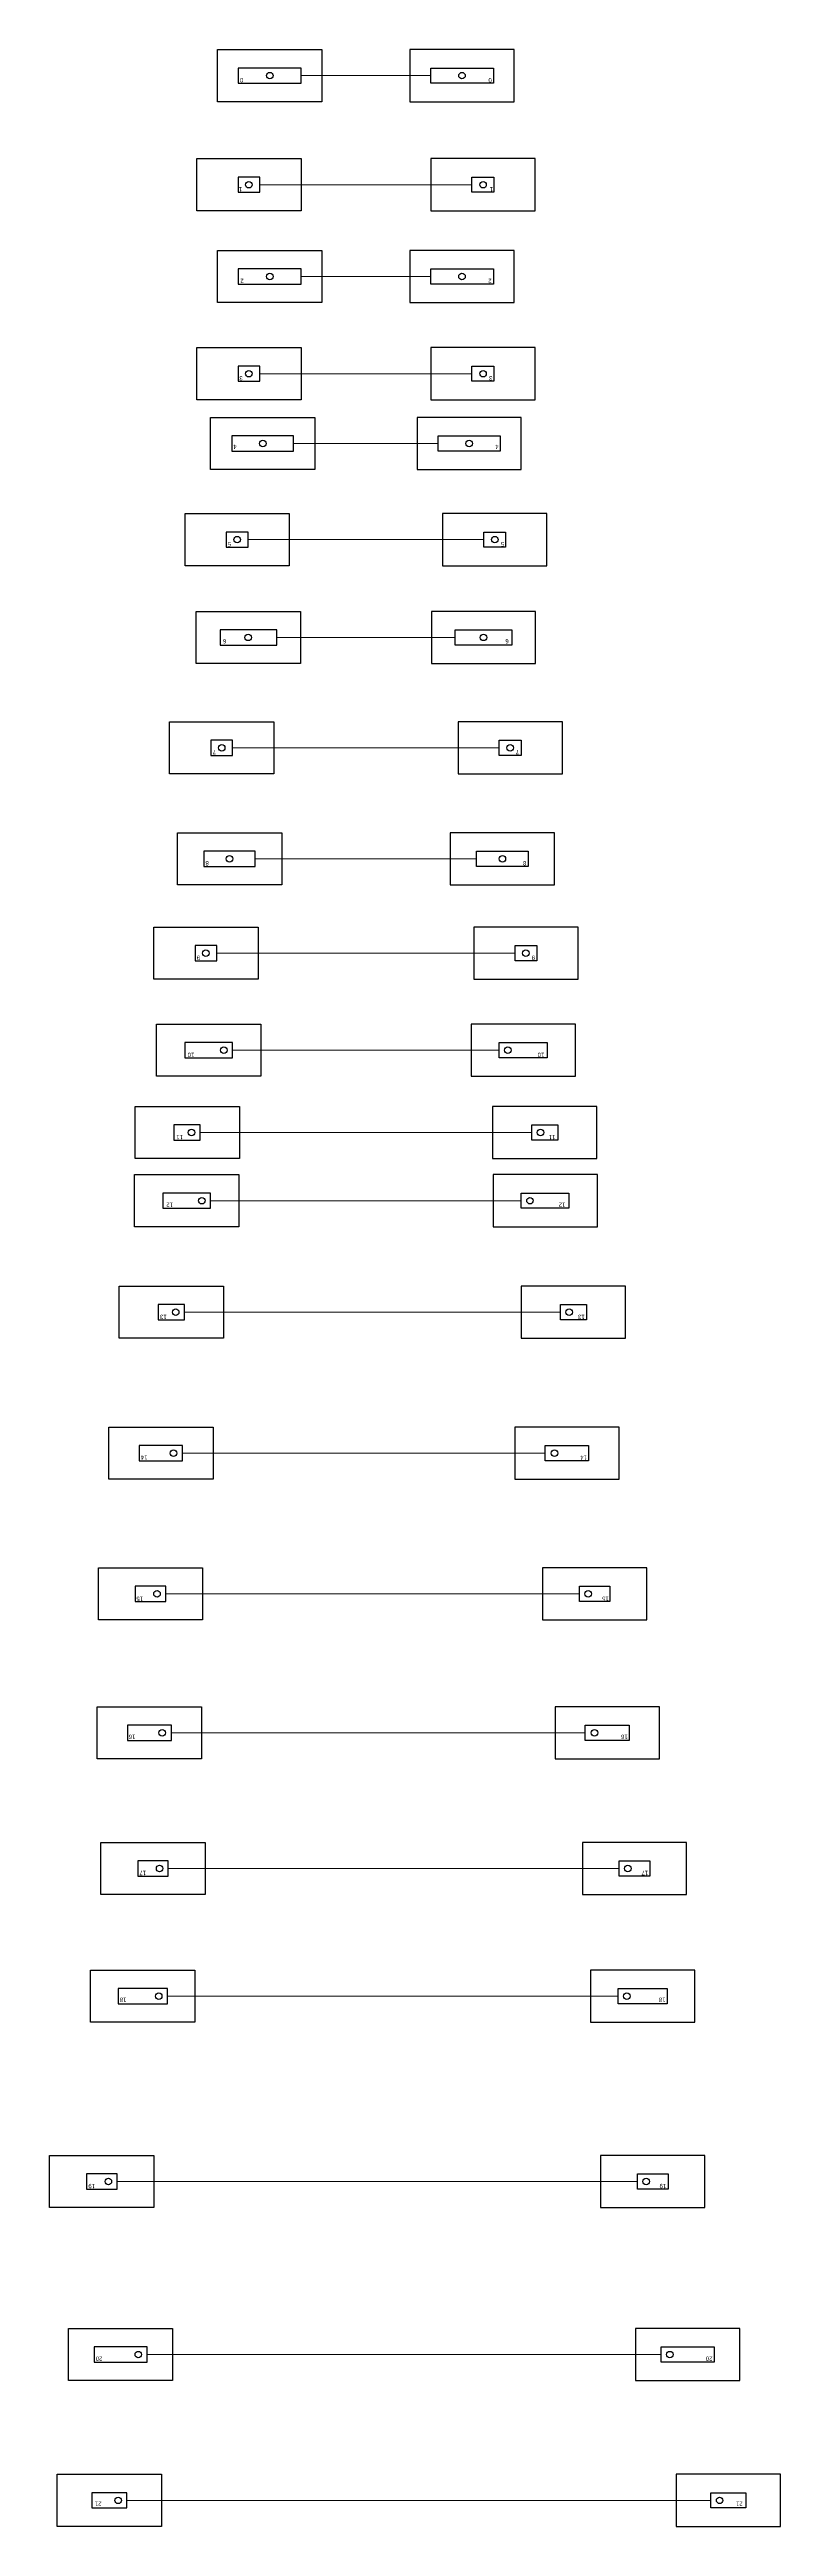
# Model space of a CAD drawing. Header units: inches. Extents: x -4278 to 3677, y -8403 to -3417.
# Drawn here: x -3269 to -2932, y -5276 to -4135 of the extents above; entities that cross this region are included whole.
import ezdxf

# ---------------------------------------------------------------- set-up
doc = ezdxf.new("R2010")
doc.units = ezdxf.units.IN
doc.header["$LTSCALE"] = 0.2
doc.header["$MEASUREMENT"] = 0
doc.layers.add('Anchoring', color=1, linetype='Continuous')
doc.layers.add('Annotation', color=7, linetype='Continuous', lineweight=9)
doc.layers.add('Whippit', color=1, linetype='Continuous', lineweight=5)

msp = doc.modelspace()

# ---------------------------------------------------------------- linework, layer by layer
at = {"layer": 'Anchoring'}
for points in [[(-3191.4, -4159.4), (-3191.4, -4135.4), (-3143.4, -4135.4), (-3143.4, -4159.4)], [(-3054.9, -4159.4), (-3054.9, -4135.4), (-3102.9, -4135.4), (-3102.9, -4159.4)], [(-3181.9, -4150.9), (-3152.9, -4150.9), (-3152.9, -4143.9), (-3181.9, -4143.9)], [(-3064.4, -4150.9), (-3093.3, -4150.9), (-3093.3, -4143.9), (-3064.4, -4143.9)], [(-3201, -4209.6), (-3201, -4185.6), (-3153, -4185.6), (-3153, -4209.6)], [(-3182, -4201.1), (-3172, -4201.1), (-3172, -4194.1), (-3182, -4194.1)], [(-3045.2, -4209.6), (-3045.2, -4185.6), (-3093.2, -4185.6), (-3093.2, -4209.6)], [(-3064.2, -4201.1), (-3074.3, -4201.1), (-3074.3, -4194.1), (-3064.2, -4194.1)], [(-3191.4, -4251.9), (-3191.4, -4227.9), (-3143.4, -4227.9), (-3143.4, -4251.9)], [(-3054.9, -4251.9), (-3054.9, -4227.9), (-3102.9, -4227.9), (-3102.9, -4251.9)], [(-3181.9, -4243.4), (-3152.9, -4243.4), (-3152.9, -4236.4), (-3181.9, -4236.4)], [(-3064.4, -4243.4), (-3093.3, -4243.4), (-3093.3, -4236.4), (-3064.4, -4236.4)], [(-3201, -4296.6), (-3201, -4272.6), (-3153, -4272.6), (-3153, -4296.6)], [(-3045.2, -4296.6), (-3045.2, -4272.6), (-3093.2, -4272.6), (-3093.2, -4296.6)], [(-3182, -4288.1), (-3172, -4288.1), (-3172, -4281.1), (-3182, -4281.1)], [(-3064.2, -4288.1), (-3074.3, -4288.1), (-3074.3, -4281.1), (-3064.2, -4281.1)], [(-3194.6, -4328.7), (-3194.6, -4304.7), (-3146.6, -4304.7), (-3146.6, -4328.7)], [(-3051.6, -4328.7), (-3051.6, -4304.7), (-3099.6, -4304.7), (-3099.6, -4328.7)], [(-3184.9, -4320.2), (-3156.4, -4320.2), (-3156.4, -4313.2), (-3184.9, -4313.2)], [(-3061.4, -4320.2), (-3089.9, -4320.2), (-3089.9, -4313.2), (-3061.4, -4313.2)], [(-3206.4, -4373), (-3206.4, -4349), (-3158.4, -4349), (-3158.4, -4373)], [(-3039.8, -4373), (-3039.8, -4349), (-3087.8, -4349), (-3087.8, -4373)], [(-3187.4, -4364.5), (-3177.4, -4364.5), (-3177.4, -4357.5), (-3187.4, -4357.5)], [(-3058.8, -4364.5), (-3068.9, -4364.5), (-3068.9, -4357.5), (-3058.8, -4357.5)], [(-3201.3, -4418), (-3201.3, -4394), (-3153.3, -4394), (-3153.3, -4418)], [(-3045, -4418), (-3045, -4394), (-3093, -4394), (-3093, -4418)], [(-3190.3, -4409.5), (-3164.2, -4409.5), (-3164.2, -4402.5), (-3190.3, -4402.5)], [(-3055.9, -4409.5), (-3082.1, -4409.5), (-3082.1, -4402.5), (-3055.9, -4402.5)], [(-3213.5, -4468.8), (-3213.5, -4444.8), (-3165.5, -4444.8), (-3165.5, -4468.8)], [(-3032.7, -4468.8), (-3032.7, -4444.8), (-3080.7, -4444.8), (-3080.7, -4468.8)], [(-3194.5, -4460.3), (-3184.5, -4460.3), (-3184.5, -4453.3), (-3194.5, -4453.3)], [(-3051.7, -4460.3), (-3061.8, -4460.3), (-3061.8, -4453.3), (-3051.7, -4453.3)], [(-3209.9, -4519.9), (-3209.9, -4495.9), (-3161.9, -4495.9), (-3161.9, -4519.9)], [(-3036.3, -4519.9), (-3036.3, -4495.9), (-3084.3, -4495.9), (-3084.3, -4519.9)], [(-3197.8, -4511.4), (-3174.1, -4511.4), (-3174.1, -4504.4), (-3197.8, -4504.4)], [(-3048.4, -4511.4), (-3072.2, -4511.4), (-3072.2, -4504.4), (-3048.4, -4504.4)], [(-3220.8, -4563.4), (-3220.8, -4539.4), (-3172.8, -4539.4), (-3172.8, -4563.4)], [(-3201.8, -4554.9), (-3191.8, -4554.9), (-3191.8, -4547.9), (-3201.8, -4547.9)], [(-3025.5, -4563.4), (-3025.5, -4539.4), (-3073.5, -4539.4), (-3073.5, -4563.4)], [(-3044.5, -4554.9), (-3054.5, -4554.9), (-3054.5, -4547.9), (-3044.5, -4547.9)], [(-3219.5, -4608), (-3219.5, -4584), (-3171.5, -4584), (-3171.5, -4608)], [(-3206.5, -4599.5), (-3184.5, -4599.5), (-3184.5, -4592.5), (-3206.5, -4592.5)], [(-3026.7, -4608), (-3026.7, -4584), (-3074.7, -4584), (-3074.7, -4608)], [(-3039.7, -4599.5), (-3061.8, -4599.5), (-3061.8, -4592.5), (-3039.7, -4592.5)], [(-3229.4, -4645.9), (-3229.4, -4621.9), (-3181.4, -4621.9), (-3181.4, -4645.9)], [(-3016.8, -4645.9), (-3016.8, -4621.9), (-3064.8, -4621.9), (-3064.8, -4645.9)], [(-3211.5, -4637.4), (-3199.4, -4637.4), (-3199.4, -4630.4), (-3211.5, -4630.4)], [(-3034.8, -4637.4), (-3046.8, -4637.4), (-3046.8, -4630.4), (-3034.8, -4630.4)], [(-3229.6, -4677.3), (-3229.6, -4653.3), (-3181.6, -4653.3), (-3181.6, -4677.3)], [(-3216.6, -4668.8), (-3194.7, -4668.8), (-3194.7, -4661.8), (-3216.6, -4661.8)], [(-3016.6, -4677.3), (-3016.6, -4653.3), (-3064.6, -4653.3), (-3064.6, -4677.3)], [(-3029.7, -4668.8), (-3051.6, -4668.8), (-3051.6, -4661.8), (-3029.7, -4661.8)], [(-3236.7, -4728.6), (-3236.7, -4704.6), (-3188.7, -4704.6), (-3188.7, -4728.6)], [(-3003.6, -4728.6), (-3003.6, -4704.6), (-3051.6, -4704.6), (-3051.6, -4728.6)], [(-3218.7, -4720.1), (-3206.7, -4720.1), (-3206.7, -4713.1), (-3218.7, -4713.1)], [(-3021.6, -4720.1), (-3033.6, -4720.1), (-3033.6, -4713.1), (-3021.6, -4713.1)], [(-3241.5, -4793.5), (-3241.5, -4769.5), (-3193.5, -4769.5), (-3193.5, -4793.5)], [(-3006.6, -4793.5), (-3006.6, -4769.5), (-3054.6, -4769.5), (-3054.6, -4793.5)], [(-3227.5, -4785), (-3207.5, -4785), (-3207.5, -4778), (-3227.5, -4778)], [(-3020.6, -4785), (-3040.6, -4785), (-3040.6, -4778), (-3020.6, -4778)], [(-3246.3, -4858.3), (-3246.3, -4834.3), (-3198.3, -4834.3), (-3198.3, -4858.3)], [(-2993.8, -4858.3), (-2993.8, -4834.3), (-3041.8, -4834.3), (-3041.8, -4858.3)], [(-3229.3, -4849.8), (-3215.3, -4849.8), (-3215.3, -4842.8), (-3229.3, -4842.8)], [(-3010.8, -4849.8), (-3024.8, -4849.8), (-3024.8, -4842.8), (-3010.8, -4842.8)], [(-3246.8, -4922.3), (-3246.8, -4898.3), (-3198.8, -4898.3), (-3198.8, -4922.3)], [(-2988, -4922.3), (-2988, -4898.3), (-3036, -4898.3), (-3036, -4922.3)], [(-3232.9, -4913.8), (-3212.7, -4913.8), (-3212.7, -4906.8), (-3232.9, -4906.8)], [(-3001.9, -4913.8), (-3022.2, -4913.8), (-3022.2, -4906.8), (-3001.9, -4906.8)], [(-3245.1, -4984.7), (-3245.1, -4960.7), (-3197.1, -4960.7), (-3197.1, -4984.7)], [(-3228.1, -4976.2), (-3214.1, -4976.2), (-3214.1, -4969.2), (-3228.1, -4969.2)], [(-2975.5, -4984.7), (-2975.5, -4960.7), (-3023.5, -4960.7), (-3023.5, -4984.7)], [(-2992.5, -4976.2), (-3006.6, -4976.2), (-3006.6, -4969.2), (-2992.5, -4969.2)], [(-3249.9, -5043.5), (-3249.9, -5019.5), (-3201.9, -5019.5), (-3201.9, -5043.5)], [(-3237.2, -5035), (-3214.5, -5035), (-3214.5, -5028), (-3237.2, -5028)], [(-2971.7, -5043.5), (-2971.7, -5019.5), (-3019.7, -5019.5), (-3019.7, -5043.5)], [(-2984.4, -5035), (-3007, -5035), (-3007, -5028), (-2984.4, -5028)], [(-3268.8, -5128.8), (-3268.8, -5104.8), (-3220.8, -5104.8), (-3220.8, -5128.8)], [(-2967.1, -5128.8), (-2967.1, -5104.8), (-3015.1, -5104.8), (-3015.1, -5128.8)], [(-3251.8, -5120.3), (-3237.7, -5120.3), (-3237.7, -5113.3), (-3251.8, -5113.3)], [(-2984, -5120.3), (-2998.1, -5120.3), (-2998.1, -5113.3), (-2984, -5113.3)], [(-3260.1, -5208.5), (-3260.1, -5184.5), (-3212.1, -5184.5), (-3212.1, -5208.5)], [(-2951, -5208.5), (-2951, -5184.5), (-2999, -5184.5), (-2999, -5208.5)], [(-3248.3, -5200), (-3223.9, -5200), (-3223.9, -5193), (-3248.3, -5193)], [(-2962.8, -5200), (-2987.2, -5200), (-2987.2, -5193), (-2962.8, -5193)], [(-3265.3, -5275.6), (-3265.3, -5251.6), (-3217.3, -5251.6), (-3217.3, -5275.6)], [(-2932.3, -5275.6), (-2932.3, -5251.6), (-2980.3, -5251.6), (-2980.3, -5275.6)], [(-3249.3, -5267.1), (-3233.2, -5267.1), (-3233.2, -5260.1), (-3249.3, -5260.1)], [(-2948.3, -5267.1), (-2964.3, -5267.1), (-2964.3, -5260.1), (-2948.3, -5260.1)]]:
    msp.add_lwpolyline(points, close=True, dxfattribs=at)
for centre in [(-3167.4, -4147.4), (-3078.9, -4147.4), (-3177, -4197.6), (-3069.2, -4197.6), (-3167.4, -4239.9), (-3078.9, -4239.9), (-3177, -4284.6), (-3069.2, -4284.6), (-3170.6, -4316.7), (-3075.6, -4316.7), (-3182.4, -4361), (-3063.8, -4361), (-3177.3, -4406), (-3069, -4406), (-3189.5, -4456.8), (-3056.7, -4456.8), (-3185.9, -4507.9), (-3060.3, -4507.9), (-3196.8, -4551.4), (-3049.5, -4551.4), (-3188.5, -4596), (-3057.8, -4596), (-3203.4, -4633.9), (-3042.8, -4633.9), (-3198.7, -4665.3), (-3047.6, -4665.3), (-3210.7, -4716.6), (-3029.6, -4716.6), (-3211.7, -4781.5), (-3036.3, -4781.5), (-3219.3, -4846.3), (-3020.8, -4846.3), (-3216.9, -4910.3), (-3017.9, -4910.3), (-3218.1, -4972.7), (-3002.6, -4972.7), (-3218.5, -5031.5), (-3003, -5031.5), (-3241.7, -5116.8), (-2994.1, -5116.8), (-3227.9, -5196.5), (-2983.2, -5196.5), (-3237.2, -5263.6), (-2960.3, -5263.6)]:
    msp.add_circle(centre, 1.5, dxfattribs=at)
at = {"layer": 'Whippit'}
for p, q in [((-3152.9, -4147.4), (-3093.3, -4147.4)), ((-3172, -4197.6), (-3074.3, -4197.6)), ((-3152.9, -4239.9), (-3093.3, -4239.9)), ((-3172, -4284.6), (-3074.3, -4284.6)), ((-3156.4, -4316.7), (-3089.9, -4316.7)), ((-3177.4, -4361), (-3068.9, -4361)), ((-3164.2, -4406), (-3082.1, -4406)), ((-3184.5, -4456.8), (-3061.8, -4456.8)), ((-3174.1, -4507.9), (-3072.2, -4507.9)), ((-3054.5, -4551.4), (-3191.8, -4551.4)), ((-3184.5, -4596), (-3061.8, -4596)), ((-3046.8, -4633.9), (-3199.4, -4633.9)), ((-3051.6, -4665.3), (-3194.7, -4665.3)), ((-3206.7, -4716.6), (-3033.6, -4716.6)), ((-3207.5, -4781.5), (-3040.6, -4781.5)), ((-3215.3, -4846.3), (-3024.8, -4846.3)), ((-3022.2, -4910.3), (-3212.7, -4910.3)), ((-3006.6, -4972.7), (-3214.1, -4972.7)), ((-3007, -5031.5), (-3214.5, -5031.5)), ((-3237.7, -5116.8), (-2998.1, -5116.8)), ((-3223.9, -5196.5), (-2987.2, -5196.5)), ((-2964.3, -5263.6), (-3233.2, -5263.6))]:
    msp.add_line(p, q, dxfattribs=at)

# ---------------------------------------------------------------- texts
at = {"layer": 'Annotation', "char_height": 2, "rotation": 180}
for s, insert, attachment_point in [('0', (-3181.1, -4150.5), 3), ('0', (-3065.2, -4150.5), 1), ('1', (-3181.7, -4200.7), 3), ('1', (-3064.6, -4200.7), 1), ('2', (-3180.9, -4242.9), 3), ('2', (-3065.3, -4242.9), 1), ('3', (-3181.4, -4287.7), 3), ('3', (-3064.9, -4287.7), 1), ('4', (-3184.2, -4319.3), 3), ('4', (-3062.1, -4319.3), 1), ('5', (-3186.8, -4364.1), 3), ('5', (-3059.5, -4364.1), 1), ('6', (-3188.9, -4408.8), 3), ('6', (-3057.4, -4408.8), 1), ('7', (-3193.7, -4459.8), 3), ('7', (-3052.6, -4459.8), 1), ('8', (-3197, -4511), 3), ('8', (-3049.3, -4511), 1), ('9', (-3201, -4554.5), 3), ('9', (-3045.3, -4554.5), 1), ('10', (-3205.2, -4599.2), 3), ('10', (-3041, -4599.2), 1), ('11', (-3210.4, -4637), 3), ('11', (-3035.9, -4637), 1), ('12', (-3215, -4668.2), 3), ('12', (-3031.3, -4668.2), 1), ('13', (-3217.9, -4719.8), 3), ('13', (-3022.4, -4719.8), 1), ('14', (-3226.7, -4784.5), 3), ('14', (-3021.4, -4784.5), 1), ('15', (-3228.8, -4849.6), 3), ('15', (-3011.3, -4849.6), 1), ('16', (-3232.3, -4913.1), 3), ('16', (-3002.6, -4913.1), 1), ('17', (-3227.4, -4975.8), 3), ('17', (-2993.2, -4975.8), 1), ('18', (-3236.4, -5034.2), 3), ('18', (-2985.2, -5034.2), 1), ('19', (-3250.9, -5119.9), 3), ('19', (-2984.9, -5119.9), 1), ('20', (-3247.5, -5199.4), 3), ('20', (-2963.6, -5199.4), 1), ('21', (-3247.9, -5266.2), 3), ('21', (-2949.7, -5266.2), 1)]:
    msp.add_mtext_dynamic_manual_height_columns(s, width=4, gutter_width=1, heights=[0], dxfattribs=dict(at, insert=insert, attachment_point=attachment_point))

doc.saveas('drawing.dxf')
